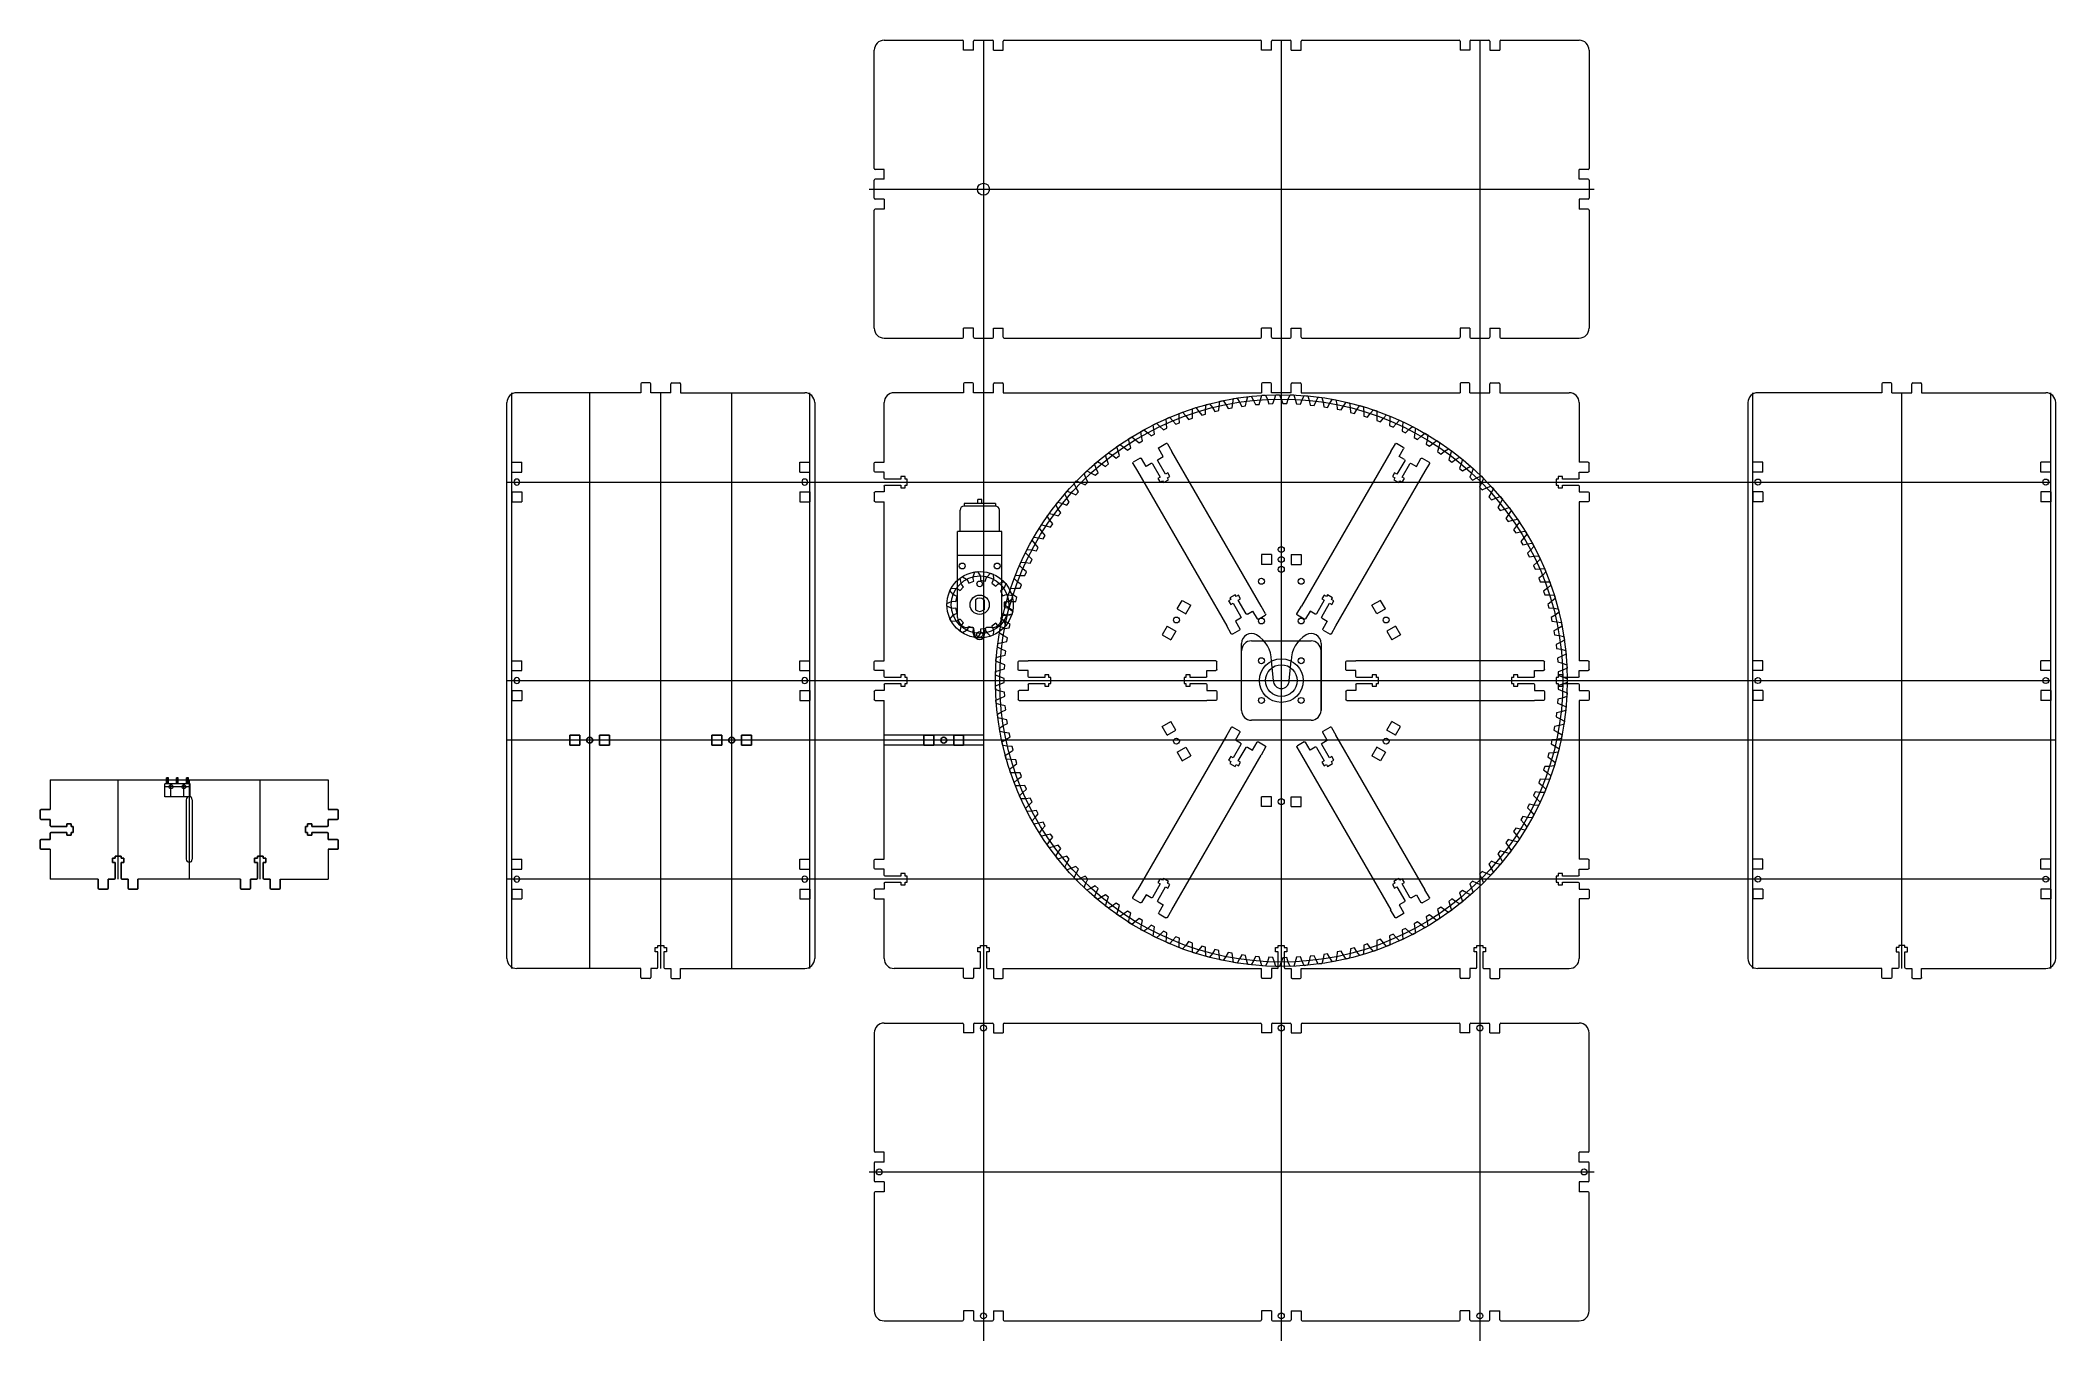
# Model space of a CAD drawing. Header units: millimetres. Extents: x -625 to 390, y -333 to 322.
import ezdxf

# ---------------------------------------------------------------- set-up
doc = ezdxf.new("R2010")
doc.units = ezdxf.units.MM
doc.layers.get('0').update_dxf_attribs({"linetype": 'CONTINUOUS', "lineweight": 25, "true_color": 0x000000})
for name, color, linetype, lineweight, true_color in [('1 Body', 7, 'CONTINUOUS', 0, 0x000000), ('2 Shaft Bracket', 7, 'CONTINUOUS', 0, 0x000000), ('3 Spool Sides', 7, 'CONTINUOUS', 0, 0x000000), ('4. Spool Brackets', 7, 'CONTINUOUS', 0, 0x000000), ('5. Spool Gear', 7, 'CONTINUOUS', 0, 0x000000), ('6. Motor Gear', 7, 'CONTINUOUS', 0, 0x000000), ('Drawing, Motor', 3, 'CONTINUOUS', 0, 0x00ff00), ('Drawing, Switch', 1, 'CONTINUOUS', 0, 0xff0000), ('Drawings', 5, 'CONTINUOUS', 0, 0x0000ff), ('Drawings, Spool', 2, 'CONTINUOUS', 0, 0xffff00)]:
    doc.layers.add(name, color=color, linetype=linetype, lineweight=lineweight, true_color=true_color)

# ---------------------------------------------------------------- blocks, each defined once
blk = doc.blocks.new('tabs-with-bolt-20')
for p, q in [((-2.86, 8.33), (-2.86, 10.5)), ((-2.86, 10.5), (-1.5, 10.5)), ((-1.5, 11.5), (1.5, 11.5)), ((-1.5, 10.5), (-1.5, 11.5)), ((1.5, 11.5), (1.5, 10.5)), ((1.5, 10.5), (2.86, 10.5)), ((2.86, 10.5), (2.86, 8.33)), ((-10, -4.5), (-10, 0)), ((-5, 0), (-5, -4.5)), ((-2, 0), (-5, 0)), ((-1.5, 8.33), (-2.86, 8.33)), ((-1.5, 0.5), (-1.5, 8.33)), ((2.86, 8.33), (1.5, 8.33)), ((1.5, 8.33), (1.5, 0.5)), ((2, 0), (5, 0)), ((-5.5, -5), (-9.5, -5)), ((5, 0), (5, -4.5)), ((5.5, -5), (9.5, -5)), ((10, -4.5), (10, 0))]:
    blk.add_line(p, q)
for centre, start, end in [((-2, 0.5), 270, 0), ((2, 0.5), 180, 270), ((-9.5, -4.5), 180, 270), ((-5.5, -4.5), 270, 0), ((5.5, -4.5), 180, 270), ((9.5, -4.5), 270, 0)]:
    blk.add_arc(centre, 0.5, start, end)
blk = doc.blocks.new('holes-20')
for p, q in [((-5, 2.5), (-10, 2.5)), ((-10, 2.5), (-10, -2.5)), ((-5, 2.5), (-5, -2.5)), ((5, 2.5), (10, 2.5)), ((5, 2.5), (5, -2.5)), ((10, 2.5), (10, -2.5)), ((-5, -2.5), (-10, -2.5)), ((5, -2.5), (10, -2.5))]:
    blk.add_line(p, q)
blk.add_circle((0, 0), 1.5)

msp = doc.modelspace()

# ---------------------------------------------------------------- linework, layer by layer
at = {"layer": '1 Body'}
for p, q in [((-205, 258), (-205, 317.5)), ((-200, 322.5), (-160.5, 322.5)), ((-160, 317.5), (-160, 322)), ((-155, 317.5), (-160, 317.5)), ((-155, 317.5), (-155, 322)), ((-154.5, 322.5), (-145.5, 322.5)), ((-145, 317.5), (-145, 322)), ((-145, 317.5), (-140, 317.5)), ((-140, 317.5), (-140, 322)), ((-139.5, 322.5), (-10.5, 322.5)), ((-10, 317.5), (-10, 322)), ((-5, 317.5), (-10, 317.5)), ((-5, 317.5), (-5, 322)), ((-4.5, 322.5), (4.5, 322.5)), ((5, 317.5), (5, 322)), ((5, 317.5), (10, 317.5)), ((10, 317.5), (10, 322)), ((10.5, 322.5), (89.5, 322.5)), ((90, 322), (90, 317.5)), ((95, 317.5), (90, 317.5)), ((95, 322), (95, 317.5)), ((95.5, 322.5), (104.5, 322.5)), ((105, 322), (105, 317.5)), ((105, 317.5), (110, 317.5)), ((110, 322), (110, 317.5)), ((110.5, 322.5), (150, 322.5)), ((155, 317.5), (155, 258)), ((-200, 257.5), (-204.5, 257.5)), ((-200, 252.5), (-200, 257.5)), ((150, 252.5), (150, 257.5)), ((154.5, 257.5), (150, 257.5)), ((-205, 243), (-205, 252)), ((-200, 252.5), (-204.5, 252.5)), ((154.5, 252.5), (150, 252.5)), ((155, 252), (155, 243)), ((-205, 177.5), (-205, 237)), ((-200, 242.5), (-204.5, 242.5)), ((-200, 237.5), (-204.5, 237.5)), ((-200, 242.5), (-200, 237.5)), ((150, 242.5), (150, 237.5)), ((154.5, 242.5), (150, 242.5)), ((154.5, 237.5), (150, 237.5)), ((155, 237), (155, 177.5)), ((-155, 177.5), (-160, 177.5)), ((-160, 173), (-160, 177.5)), ((-155, 173), (-155, 177.5)), ((-145, 177.5), (-140, 177.5)), ((-145, 173), (-145, 177.5)), ((-140, 173), (-140, 177.5)), ((-5, 177.5), (-10, 177.5)), ((-10, 173), (-10, 177.5)), ((-5, 173), (-5, 177.5)), ((5, 177.5), (10, 177.5)), ((5, 173), (5, 177.5)), ((10, 173), (10, 177.5)), ((95, 177.5), (90, 177.5)), ((90, 177.5), (90, 173)), ((95, 177.5), (95, 173)), ((105, 177.5), (110, 177.5)), ((105, 177.5), (105, 173)), ((110, 177.5), (110, 173)), ((-200, 172.5), (-160.5, 172.5)), ((-154.5, 172.5), (-145.5, 172.5)), ((-139.5, 172.5), (-10.5, 172.5)), ((-4.5, 172.5), (4.5, 172.5)), ((10.5, 172.5), (89.5, 172.5)), ((95.5, 172.5), (104.5, 172.5)), ((110.5, 172.5), (150, 172.5)), ((-322.5, 145), (-385, 145)), ((-322.5, 149.5), (-322.5, 145)), ((-318, 150), (-322, 150)), ((-317.5, 145), (-317.5, 149.5)), ((-307.5, 145), (-317.5, 145)), ((-307.5, 145), (-307.5, 149.5)), ((-307, 150), (-303, 150)), ((-302.5, 149.5), (-302.5, 145)), ((-302.5, 145), (-240, 145)), ((-160, 145), (-195, 145)), ((-160, 149.5), (-160, 145)), ((-155.5, 150), (-159.5, 150)), ((-155, 145), (-155, 149.5)), ((-145, 145), (-155, 145)), ((-145, 145), (-145, 149.5)), ((-144.5, 150), (-140.5, 150)), ((-140, 149.5), (-140, 145)), ((-140, 145), (-10, 145)), ((-10, 149.5), (-10, 145)), ((-5.5, 150), (-9.5, 150)), ((-5, 145), (-5, 149.5)), ((5, 145), (-5, 145)), ((5, 145), (5, 149.5)), ((5.5, 150), (9.5, 150)), ((10, 149.5), (10, 145)), ((10, 145), (90, 145)), ((90, 149.5), (90, 145)), ((94.5, 150), (90.5, 150)), ((95, 145), (95, 149.5)), ((95, 145), (105, 145)), ((105, 145), (105, 149.5)), ((105.5, 150), (109.5, 150)), ((110, 149.5), (110, 145)), ((110, 145), (145, 145)), ((302.5, 145), (240, 145)), ((302.5, 149.5), (302.5, 145)), ((307, 150), (303, 150)), ((307.5, 145), (307.5, 149.5)), ((307.5, 145), (317.5, 145)), ((317.5, 145), (317.5, 149.5)), ((318, 150), (322, 150)), ((322.5, 149.5), (322.5, 145)), ((322.5, 145), (385, 145)), ((-390, -140), (-390, 140)), ((-235, 140), (-235, -140)), ((-200, 110), (-200, 140)), ((150, 140), (150, 110)), ((235, 140), (235, -140)), ((390, -140), (390, 140)), ((-200, 10), (-200, 90)), ((150, 90), (150, 10)), ((-200, -90), (-200, -10)), ((150, -10), (150, -90)), ((-620, -50), (-480, -50)), ((-620, -50), (-620, -65)), ((-480, -50), (-480, -65)), ((-551.5, -60), (-551.5, -90)), ((-548.5, -60), (-548.5, -90)), ((-620, -85), (-620, -100)), ((-480, -85), (-480, -100)), ((-595.8, -100), (-620, -100)), ((-524.2, -100), (-575.8, -100)), ((-504.2, -100), (-480, -100)), ((-200, -140), (-200, -110)), ((150, -110), (150, -140)), ((-322.5, -145), (-385, -145)), ((-302.5, -145), (-240, -145)), ((-160, -145), (-195, -145)), ((-140, -145), (-10, -145)), ((10, -145), (90, -145)), ((110, -145), (145, -145)), ((302.5, -145), (240, -145)), ((322.5, -145), (385, -145)), ((-200, -172.5), (-160.5, -172.5)), ((-154.5, -172.5), (-145.5, -172.5)), ((-139.5, -172.5), (-10.5, -172.5)), ((-4.5, -172.5), (4.5, -172.5)), ((10.5, -172.5), (89.5, -172.5)), ((95.5, -172.5), (104.5, -172.5)), ((110.5, -172.5), (150, -172.5)), ((-205, -177.5), (-205, -237)), ((-160, -173), (-160, -177.5)), ((-155, -177.5), (-160, -177.5)), ((-155, -173), (-155, -177.5)), ((-145, -173), (-145, -177.5)), ((-145, -177.5), (-140, -177.5)), ((-140, -173), (-140, -177.5)), ((-10, -173), (-10, -177.5)), ((-5, -177.5), (-10, -177.5)), ((-5, -173), (-5, -177.5)), ((5, -173), (5, -177.5)), ((5, -177.5), (10, -177.5)), ((10, -173), (10, -177.5)), ((90, -177.5), (90, -173)), ((95, -177.5), (90, -177.5)), ((95, -177.5), (95, -173)), ((105, -177.5), (105, -173)), ((105, -177.5), (110, -177.5)), ((110, -177.5), (110, -173)), ((155, -237), (155, -177.5)), ((-205, -243), (-205, -252)), ((-200, -237.5), (-204.5, -237.5)), ((-200, -242.5), (-204.5, -242.5)), ((-200, -242.5), (-200, -237.5)), ((150, -242.5), (150, -237.5)), ((154.5, -237.5), (150, -237.5)), ((154.5, -242.5), (150, -242.5)), ((155, -252), (155, -243)), ((-200, -252.5), (-204.5, -252.5)), ((-200, -252.5), (-200, -257.5)), ((150, -252.5), (150, -257.5)), ((154.5, -252.5), (150, -252.5)), ((-205, -258), (-205, -317.5)), ((-200, -257.5), (-204.5, -257.5)), ((154.5, -257.5), (150, -257.5)), ((155, -317.5), (155, -258)), ((-200, -322.5), (-160.5, -322.5)), ((-155, -317.5), (-160, -317.5)), ((-160, -317.5), (-160, -322)), ((-155, -317.5), (-155, -322)), ((-154.5, -322.5), (-145.5, -322.5)), ((-145, -317.5), (-140, -317.5)), ((-145, -317.5), (-145, -322)), ((-140, -317.5), (-140, -322)), ((-139.5, -322.5), (-10.5, -322.5)), ((-5, -317.5), (-10, -317.5)), ((-10, -317.5), (-10, -322)), ((-5, -317.5), (-5, -322)), ((-4.5, -322.5), (4.5, -322.5)), ((5, -317.5), (10, -317.5)), ((5, -317.5), (5, -322)), ((10, -317.5), (10, -322)), ((10.5, -322.5), (89.5, -322.5)), ((95, -317.5), (90, -317.5)), ((90, -322), (90, -317.5)), ((95, -322), (95, -317.5)), ((95.5, -322.5), (104.5, -322.5)), ((105, -317.5), (110, -317.5)), ((105, -322), (105, -317.5)), ((110, -322), (110, -317.5)), ((110.5, -322.5), (150, -322.5))]:
    msp.add_line(p, q, dxfattribs=at)
for centre, radius in [((-150, 247.5), 3), ((-160.7, 57.7), 1.5), ((-143.1, 57.7), 1.5), ((-10, 50), 1.5), ((10, 50), 1.5), ((-151.9, 38.2), 4.85), ((-10, 30), 1.5), ((10, 30), 1.5), ((-10, 10), 1.5), ((10, 10), 1.5), ((-10, -10), 1.5), ((10, -10), 1.5), ((-559.2, -53.5), 1), ((-552.7, -53.5), 1), ((-150, -175), 1.5), ((0, -175), 1.5), ((100, -175), 1.5), ((-202.5, -247.5), 1.5), ((152.5, -247.5), 1.5), ((-150, -320), 1.5), ((0, -320), 1.5), ((100, -320), 1.5)]:
    msp.add_circle(centre, radius, dxfattribs=at)
for centre, radius, start, end in [((-200, 317.5), 5, 90, 180), ((-160.5, 322), 0.5, 0, 90), ((-154.5, 322), 0.5, 90, 180), ((-145.5, 322), 0.5, 0, 90), ((-139.5, 322), 0.5, 90, 180), ((-10.5, 322), 0.5, 0, 90), ((-4.5, 322), 0.5, 90, 180), ((4.5, 322), 0.5, 0, 90), ((10.5, 322), 0.5, 90, 180), ((89.5, 322), 0.5, 0, 90), ((95.5, 322), 0.5, 90, 180), ((104.5, 322), 0.5, 0, 90), ((110.5, 322), 0.5, 90, 180), ((150, 317.5), 5, 0, 90), ((-204.5, 258), 0.5, 180, 270), ((154.5, 258), 0.5, 270, 0), ((-204.5, 252), 0.5, 90, 180), ((154.5, 252), 0.5, 0, 90), ((-204.5, 243), 0.5, 180, 270), ((-204.5, 237), 0.5, 90, 180), ((154.5, 243), 0.5, 270, 0), ((154.5, 237), 0.5, 0, 90), ((-200, 177.5), 5, 180, 270), ((-160.5, 173), 0.5, 270, 0), ((-154.5, 173), 0.5, 180, 270), ((-145.5, 173), 0.5, 270, 0), ((-139.5, 173), 0.5, 180, 270), ((-10.5, 173), 0.5, 270, 0), ((-4.5, 173), 0.5, 180, 270), ((4.5, 173), 0.5, 270, 0), ((10.5, 173), 0.5, 180, 270), ((89.5, 173), 0.5, 270, 0), ((95.5, 173), 0.5, 180, 270), ((104.5, 173), 0.5, 270, 0), ((110.5, 173), 0.5, 180, 270), ((150, 177.5), 5, 270, 0), ((-385, 140), 5, 90, 180), ((-322, 149.5), 0.5, 90, 180), ((-318, 149.5), 0.5, 0, 90), ((-307, 149.5), 0.5, 90, 180), ((-303, 149.5), 0.5, 0, 90), ((-240, 140), 5, 0, 90), ((-195, 140), 5, 90, 180), ((-159.5, 149.5), 0.5, 90, 180), ((-155.5, 149.5), 0.5, 0, 90), ((-144.5, 149.5), 0.5, 90, 180), ((-140.5, 149.5), 0.5, 0, 90), ((-9.5, 149.5), 0.5, 90, 180), ((-5.5, 149.5), 0.5, 0, 90), ((5.5, 149.5), 0.5, 90, 180), ((9.5, 149.5), 0.5, 0, 90), ((90.5, 149.5), 0.5, 90, 180), ((94.5, 149.5), 0.5, 0, 90), ((105.5, 149.5), 0.5, 90, 180), ((109.5, 149.5), 0.5, 0, 90), ((145, 140), 5, 0, 90), ((240, 140), 5, 90, 180), ((303, 149.5), 0.5, 90, 180), ((307, 149.5), 0.5, 360, 90), ((318, 149.5), 0.5, 90, 180), ((322, 149.5), 0.5, 360, 90), ((385, 140), 5, 360, 90), ((-550, -60), 1.5, 0, 180), ((-550, -90), 1.5, 180, 0), ((-385, -140), 5, 180, 270), ((-240, -140), 5, 270, 0), ((-195, -140), 5, 180, 270), ((145, -140), 5, 270, 0), ((240, -140), 5, 180, 270), ((385, -140), 5, 270, 360), ((-200, -177.5), 5, 90, 180), ((-160.5, -173), 0.5, 0, 90), ((-154.5, -173), 0.5, 90, 180), ((-145.5, -173), 0.5, 0, 90), ((-139.5, -173), 0.5, 90, 180), ((-10.5, -173), 0.5, 0, 90), ((-4.5, -173), 0.5, 90, 180), ((4.5, -173), 0.5, 0, 90), ((10.5, -173), 0.5, 90, 180), ((89.5, -173), 0.5, 0, 90), ((95.5, -173), 0.5, 90, 180), ((104.5, -173), 0.5, 0, 90), ((110.5, -173), 0.5, 90, 180), ((150, -177.5), 5, 0, 90), ((-204.5, -237), 0.5, 180, 270), ((-204.5, -243), 0.5, 90, 180), ((154.5, -237), 0.5, 270, 0), ((154.5, -243), 0.5, 0, 90), ((-204.5, -252), 0.5, 180, 270), ((154.5, -252), 0.5, 270, 0), ((-204.5, -258), 0.5, 90, 180), ((154.5, -258), 0.5, 0, 90), ((-200, -317.5), 5, 180, 270), ((-160.5, -322), 0.5, 270, 0), ((-154.5, -322), 0.5, 180, 270), ((-145.5, -322), 0.5, 270, 0), ((-139.5, -322), 0.5, 180, 270), ((-10.5, -322), 0.5, 270, 0), ((-4.5, -322), 0.5, 180, 270), ((4.5, -322), 0.5, 270, 0), ((10.5, -322), 0.5, 180, 270), ((89.5, -322), 0.5, 270, 0), ((95.5, -322), 0.5, 180, 270), ((104.5, -322), 0.5, 270, 0), ((110.5, -322), 0.5, 180, 270), ((150, -317.5), 5, 270, 0)]:
    msp.add_arc(centre, radius, start, end, dxfattribs=at)
at = {"layer": '2 Shaft Bracket'}
for p, q in [((-20, -15), (-20, 18.7)), ((20, 18.7), (20, -15)), ((-4, 0), (-5, 10)), ((4, 0), (5, 10)), ((15, -20), (-15, -20))]:
    msp.add_line(p, q, dxfattribs=at)
for centre in [(-10, 10), (10, 10), (-10, -10), (10, -10)]:
    msp.add_circle(centre, 1.5, dxfattribs=at)
for centre, radius, start, end in [((-15, 18.7), 5, 60, 180), ((-20, 10), 15, 0, 60), ((20, 10), 15, 120, 180), ((15, 18.7), 5, 0, 120), ((0, 0), 4, 180, 0), ((-15, -15), 5, 180, 270), ((15, -15), 5, 270, 0)]:
    msp.add_arc(centre, radius, start, end, dxfattribs=at)
at = {"layer": '3 Spool Sides'}
for p, q in [((-10.1, 37.5), (-55.1, 115.4)), ((55.1, 115.4), (10.1, 37.5)), ((-72.4, 105.4), (-27.4, 27.5)), ((27.4, 27.5), (72.4, 105.4)), ((-37.5, 10), (-127.5, 10)), ((127.5, 10), (37.5, 10)), ((-127.5, -10), (-37.5, -10)), ((37.5, -10), (127.5, -10)), ((-27.4, -27.5), (-72.4, -105.4)), ((72.4, -105.4), (27.4, -27.5)), ((-55.1, -115.4), (-10.1, -37.5)), ((10.1, -37.5), (55.1, -115.4))]:
    msp.add_line(p, q, dxfattribs=at)
for centre, radius in [((0, 0), 144), ((0, 66), 1.5), ((0, 56), 1.5), ((-10, 10), 1.5), ((0, 0), 11), ((10, 10), 1.5), ((-10, -10), 1.5), ((10, -10), 1.5)]:
    msp.add_circle(centre, radius, dxfattribs=at)
at = {"layer": '4. Spool Brackets'}
for p, q in [((-20, -15), (-20, 15)), ((-15, 20), (15, 20)), ((20, -15), (20, 15)), ((15, -20), (-15, -20))]:
    msp.add_line(p, q, dxfattribs=at)
for centre, radius in [((-10, 10), 1.5), ((10, 10), 1.5), ((0, 0), 8), ((-10, -10), 1.5), ((10, -10), 1.5)]:
    msp.add_circle(centre, radius, dxfattribs=at)
for centre, start, end in [((-15, 15), 90, 180), ((15, 15), 360, 90), ((-15, -15), 180, 270), ((15, -15), 270, 0)]:
    msp.add_arc(centre, 5, start, end, dxfattribs=at)
at = {"layer": '5. Spool Gear'}
for p, q in [((-24, 142), (-22.2, 142.3)), ((-22.2, 142.3), (-21, 140.2)), ((-17.5, 140.7), (-16.9, 143)), ((-16.9, 143), (-15.1, 143.2)), ((-15.1, 143.2), (-14, 141.1)), ((-10.5, 141.4), (-9.8, 143.7)), ((-9.8, 143.7), (-8, 143.8)), ((-8, 143.8), (-7, 141.6)), ((-3.5, 141.8), (-2.7, 144)), ((-2.7, 144), (-0.9, 144)), ((-0.9, 144), (0, 141.8)), ((3.5, 141.8), (4.4, 144)), ((4.4, 144), (6.3, 143.9)), ((6.3, 143.9), (7, 141.6)), ((10.5, 141.4), (11.5, 143.6)), ((11.5, 143.6), (13.4, 143.4)), ((13.4, 143.4), (14, 141.1)), ((17.5, 140.7), (18.6, 142.8)), ((18.6, 142.8), (20.4, 142.6)), ((20.4, 142.6), (21, 140.2)), ((-58, 131.8), (-56.3, 132.6)), ((-56.3, 132.6), (-54.7, 130.8)), ((-51.4, 134.5), (-49.7, 135.2)), ((-51.4, 132.1), (-51.4, 134.5)), ((-51.3, 129.8), (-51.4, 132.1)), ((-49.7, 135.2), (-48.1, 133.4)), ((-48.1, 133.4), (-46.7, 131.5)), ((-46.7, 131.5), (-44.8, 132.2)), ((-44.8, 134.5), (-44.7, 136.9)), ((-44.8, 132.2), (-44.8, 134.5)), ((-44.7, 136.9), (-43, 137.5)), ((-43, 137.5), (-41.5, 135.6)), ((-41.5, 135.6), (-40.1, 133.7)), ((-40.1, 133.7), (-38.2, 134.2)), ((-38.2, 134.2), (-38.1, 136.6)), ((-38.1, 136.6), (-37.9, 139)), ((-37.9, 139), (-36.1, 139.4)), ((-36.1, 139.4), (-34.7, 137.5)), ((-34.7, 137.5), (-33.4, 135.5)), ((-33.4, 135.5), (-31.5, 136)), ((-31.5, 136), (-31.3, 138.3)), ((-31.3, 138.3), (-31, 140.7)), ((-31, 140.7), (-29.2, 141)), ((-29.2, 141), (-27.9, 139)), ((-27.9, 139), (-26.7, 137)), ((-26.7, 137), (-24.8, 137.3)), ((-24.8, 137.3), (-24.4, 139.7)), ((-24.4, 139.7), (-24, 142)), ((-21, 140.2), (-19.9, 138.1)), ((-19.9, 138.1), (-18, 138.4)), ((-18, 138.4), (-17.5, 140.7)), ((-14, 141.1), (-13, 139)), ((-13, 139), (-11.1, 139.1)), ((-11.1, 139.1), (-10.5, 141.4)), ((-7, 141.6), (-6.2, 139.4)), ((-6.2, 139.4), (-4.2, 139.5)), ((-4.2, 139.5), (-3.5, 141.8)), ((0, 141.8), (0.7, 139.6)), ((0.7, 139.6), (2.7, 139.5)), ((2.7, 139.5), (3.5, 141.8)), ((7, 141.6), (7.7, 139.4)), ((7.7, 139.4), (9.6, 139.2)), ((9.6, 139.2), (10.5, 141.4)), ((14, 141.1), (14.5, 138.8)), ((14.5, 138.8), (16.5, 138.6)), ((16.5, 138.6), (17.5, 140.7)), ((21, 140.2), (21.4, 137.9)), ((21.4, 137.9), (23.3, 137.6)), ((23.3, 137.6), (24.4, 139.7)), ((24.4, 139.7), (25.7, 141.7)), ((25.7, 141.7), (27.5, 141.4)), ((27.5, 141.4), (27.9, 139)), ((27.9, 139), (28.2, 136.7)), ((28.2, 136.7), (30.1, 136.3)), ((30.1, 136.3), (31.3, 138.3)), ((31.3, 138.3), (32.7, 140.3)), ((32.7, 140.3), (34.4, 139.9)), ((34.4, 139.9), (34.7, 137.5)), ((34.7, 137.5), (34.9, 135.1)), ((34.9, 135.1), (36.8, 134.6)), ((36.8, 134.6), (38.1, 136.6)), ((38.1, 136.6), (39.5, 138.5)), ((39.5, 138.5), (41.3, 138)), ((41.3, 138), (41.5, 135.6)), ((41.5, 135.6), (41.5, 133.2)), ((41.5, 133.2), (43.4, 132.6)), ((43.4, 132.6), (44.8, 134.5)), ((44.8, 134.5), (46.4, 136.4)), ((46.4, 136.4), (48.1, 135.8)), ((48.1, 135.8), (48.1, 133.4)), ((48.1, 133.4), (48.1, 131)), ((49.9, 130.3), (51.4, 132.1)), ((51.4, 132.1), (53, 133.9)), ((53, 133.9), (54.7, 133.2)), ((54.7, 133.2), (54.7, 130.8)), ((-76.9, 121.8), (-75.3, 122.8)), ((-76.4, 119.5), (-76.9, 121.8)), ((-75.3, 122.8), (-73.4, 121.3)), ((-70.7, 125.5), (-69.2, 126.3)), ((-70.4, 123.1), (-70.7, 125.5)), ((-69.9, 120.8), (-70.4, 123.1)), ((-69.2, 126.3), (-67.3, 124.8)), ((-67.3, 124.8), (-65.6, 123.2)), ((-65.6, 123.2), (-63.9, 124.1)), ((-64.5, 128.8), (-62.8, 129.6)), ((-64.2, 126.4), (-64.5, 128.8)), ((-63.9, 124.1), (-64.2, 126.4)), ((-62.8, 129.6), (-61.1, 128)), ((-61.1, 128), (-59.4, 126.3)), ((-59.4, 126.3), (-57.7, 127.1)), ((-57.9, 129.4), (-58, 131.8)), ((-57.7, 127.1), (-57.9, 129.4)), ((-54.7, 130.8), (-53.1, 129.1)), ((-53.1, 129.1), (-51.3, 129.8)), ((48.1, 131), (49.9, 130.3)), ((54.7, 130.8), (54.5, 128.5)), ((54.5, 128.5), (56.3, 127.7)), ((56.3, 127.7), (57.9, 129.4)), ((57.9, 129.4), (59.6, 131.1)), ((59.6, 131.1), (61.2, 130.4)), ((61.1, 128), (60.8, 125.6)), ((60.8, 125.6), (62.5, 124.8)), ((61.2, 130.4), (61.1, 128)), ((62.5, 124.8), (64.2, 126.4)), ((64.2, 126.4), (66, 128)), ((66, 128), (67.6, 127.2)), ((67.3, 124.8), (66.9, 122.5)), ((66.9, 122.5), (68.6, 121.5)), ((67.6, 127.2), (67.3, 124.8)), ((68.6, 121.5), (70.4, 123.1)), ((70.4, 123.1), (72.3, 124.6)), ((72.3, 124.6), (73.8, 123.7)), ((73.8, 123.7), (73.4, 121.3)), ((-88.5, 113.6), (-87.1, 114.7)), ((-87.8, 111.3), (-88.5, 113.6)), ((-87.1, 114.7), (-85, 113.5)), ((-85, 113.5), (-83.1, 112.1)), ((-83.1, 112.1), (-81.5, 113.3)), ((-82.8, 117.9), (-81.3, 118.9)), ((-82.2, 115.5), (-82.8, 117.9)), ((-81.5, 113.3), (-82.2, 115.5)), ((-81.3, 118.9), (-79.3, 117.5)), ((-79.3, 117.5), (-77.5, 116.1)), ((-77.5, 116.1), (-75.8, 117.2)), ((-75.8, 117.2), (-76.4, 119.5)), ((-73.4, 121.3), (-71.6, 119.8)), ((-71.6, 119.8), (-69.9, 120.8)), ((73.4, 121.3), (72.9, 119)), ((72.9, 119), (74.6, 118)), ((74.6, 118), (76.4, 119.5)), ((76.4, 119.5), (78.3, 120.9)), ((78.3, 120.9), (79.8, 119.9)), ((79.3, 117.5), (78.7, 115.3)), ((78.7, 115.3), (80.3, 114.1)), ((79.8, 119.9), (79.3, 117.5)), ((80.3, 114.1), (82.2, 115.5)), ((82.2, 115.5), (84.2, 116.8)), ((84.2, 116.8), (85.7, 115.8)), ((85, 113.5), (84.3, 111.2)), ((85.7, 115.8), (85, 113.5)), ((87.8, 111.3), (89.9, 112.5)), ((89.9, 112.5), (91.3, 111.4)), ((-99.3, 104.3), (-98, 105.6)), ((-98.4, 102.1), (-99.3, 104.3)), ((-97.4, 100), (-98.4, 102.1)), ((-98, 105.6), (-95.8, 104.5)), ((-95.8, 104.5), (-93.8, 103.4)), ((-94, 109.1), (-92.6, 110.3)), ((-93.2, 106.8), (-94, 109.1)), ((-93.8, 103.4), (-92.3, 104.7)), ((-92.3, 104.7), (-93.2, 106.8)), ((-92.6, 110.3), (-90.5, 109.1)), ((-90.5, 109.1), (-88.5, 107.9)), ((-88.5, 107.9), (-87, 109.1)), ((-87, 109.1), (-87.8, 111.3)), ((84.3, 111.2), (85.8, 110)), ((85.8, 110), (87.8, 111.3)), ((90.5, 109.1), (89.7, 106.9)), ((89.7, 106.9), (91.2, 105.7)), ((91.3, 111.4), (90.5, 109.1)), ((91.2, 105.7), (93.2, 106.8)), ((93.2, 106.8), (95.3, 108)), ((95.8, 104.5), (94.9, 102.4)), ((94.9, 102.4), (96.3, 101)), ((95.3, 108), (96.7, 106.7)), ((96.7, 106.7), (95.8, 104.5)), ((96.3, 101), (98.4, 102.1)), ((98.4, 102.1), (100.6, 103.1)), ((100.6, 103.1), (101.9, 101.8)), ((101.9, 101.8), (100.9, 99.6)), ((-109.1, 94), (-107.9, 95.4)), ((-108, 91.9), (-109.1, 94)), ((-106.8, 89.9), (-108, 91.9)), ((-107.9, 95.4), (-105.7, 94.5)), ((-105.7, 94.5), (-103.5, 93.6)), ((-104.3, 99.3), (-103.1, 100.6)), ((-103.3, 97.1), (-104.3, 99.3)), ((-103.5, 93.6), (-102.2, 95)), ((-102.2, 95), (-103.3, 97.1)), ((-103.1, 100.6), (-100.9, 99.6)), ((-100.9, 99.6), (-98.8, 98.6)), ((-98.8, 98.6), (-97.4, 100)), ((100.9, 99.6), (99.8, 97.5)), ((99.8, 97.5), (101.2, 96.1)), ((101.2, 96.1), (103.3, 97.1)), ((103.3, 97.1), (105.5, 98)), ((105.7, 94.5), (104.5, 92.5)), ((104.5, 92.5), (105.8, 91)), ((105.5, 98), (106.8, 96.7)), ((106.8, 96.7), (105.7, 94.5)), ((105.8, 91), (108, 91.9)), ((108, 91.9), (110.3, 92.7)), ((110.3, 92.7), (111.4, 91.3)), ((-117.9, 82.8), (-116.8, 84.2)), ((-116.5, 80.8), (-117.9, 82.8)), ((-116.8, 84.2), (-114.5, 83.6)), ((-114.5, 83.6), (-112.3, 82.9)), ((-113.6, 88.5), (-112.5, 89.9)), ((-112.4, 86.4), (-113.6, 88.5)), ((-112.5, 89.9), (-110.2, 89.2)), ((-111.1, 84.5), (-112.4, 86.4)), ((-112.3, 82.9), (-111.1, 84.5)), ((-110.2, 89.2), (-108, 88.4)), ((-108, 88.4), (-106.8, 89.9)), ((110.2, 89.2), (109, 87.2)), ((109, 87.2), (110.2, 85.7)), ((111.4, 91.3), (110.2, 89.2)), ((110.2, 85.7), (112.4, 86.4)), ((112.4, 86.4), (114.7, 87.1)), ((114.5, 83.6), (113.1, 81.7)), ((113.1, 81.7), (114.3, 80.1)), ((115.8, 85.6), (114.5, 83.6)), ((114.7, 87.1), (115.8, 85.6)), ((116.5, 80.8), (118.9, 81.3)), ((118.9, 81.3), (119.9, 79.8)), ((-125.5, 70.7), (-124.6, 72.3)), ((-124.6, 72.3), (-122.2, 71.9)), ((-122.2, 71.9), (-119.9, 71.4)), ((-121.8, 76.8), (-120.8, 78.4)), ((-120.4, 74.9), (-121.8, 76.8)), ((-120.8, 78.4), (-118.5, 77.9)), ((-118.9, 73.1), (-120.4, 74.9)), ((-119.9, 71.4), (-118.9, 73.1)), ((-118.5, 77.9), (-116.2, 77.3)), ((-115.1, 78.9), (-116.5, 80.8)), ((-116.2, 77.3), (-115.1, 78.9)), ((114.3, 80.1), (116.5, 80.8)), ((118.5, 77.9), (117, 76)), ((117, 76), (118.1, 74.4)), ((118.1, 74.4), (120.4, 74.9)), ((119.9, 79.8), (118.5, 77.9)), ((120.4, 74.9), (122.8, 75.3)), ((122.2, 71.9), (120.7, 70.1)), ((123.7, 73.8), (122.2, 71.9)), ((122.8, 75.3), (123.7, 73.8)), ((-128.8, 64.4), (-128, 66)), ((-127.2, 62.6), (-128.8, 64.4)), ((-128, 66), (-125.6, 65.8)), ((-125.5, 61), (-127.2, 62.6)), ((-126.4, 59.2), (-125.5, 61)), ((-125.6, 65.8), (-123.3, 65.4)), ((-124, 68.9), (-125.5, 70.7)), ((-122.4, 67.1), (-124, 68.9)), ((-123.3, 65.4), (-122.4, 67.1)), ((120.7, 70.1), (121.6, 68.4)), ((121.6, 68.4), (124, 68.9)), ((124, 68.9), (126.3, 69.2)), ((125.6, 65.8), (124, 64.1)), ((124, 64.1), (124.9, 62.3)), ((124.9, 62.3), (127.2, 62.6)), ((127.2, 67.6), (125.6, 65.8)), ((126.3, 69.2), (127.2, 67.6)), ((127.2, 62.6), (129.6, 62.9)), ((130.4, 61.2), (128.7, 59.5)), ((129.6, 62.9), (130.4, 61.2)), ((-134.6, 51.4), (-133.9, 53.1)), ((-132.8, 49.8), (-134.6, 51.4)), ((-133.9, 53.1), (-131.5, 53)), ((-131.9, 58), (-131.1, 59.6)), ((-130.1, 56.3), (-131.9, 58)), ((-131.5, 53), (-129.1, 52.9)), ((-131.1, 59.6), (-128.7, 59.5)), ((-128.4, 54.7), (-130.1, 56.3)), ((-129.1, 52.9), (-128.4, 54.7)), ((-128.7, 59.5), (-126.4, 59.2)), ((128.7, 59.5), (127, 57.9)), ((127, 57.9), (127.8, 56.1)), ((127.8, 56.1), (130.1, 56.3)), ((131.5, 53), (129.7, 51.5)), ((129.7, 51.5), (130.4, 49.7)), ((130.1, 56.3), (132.5, 56.4)), ((133.2, 54.7), (131.5, 53)), ((132.5, 56.4), (133.2, 54.7)), ((-136.9, 44.7), (-136.4, 46.4)), ((-135.1, 43.2), (-136.9, 44.7)), ((-136.4, 46.4), (-134, 46.5)), ((-133.2, 41.8), (-135.1, 43.2)), ((-134, 46.5), (-131.6, 46.5)), ((-133.7, 39.9), (-133.2, 41.8)), ((-130.9, 48.3), (-132.8, 49.8)), ((-131.6, 46.5), (-130.9, 48.3)), ((130.4, 49.7), (132.8, 49.8)), ((134, 46.5), (132.1, 45)), ((132.1, 45), (132.7, 43.2)), ((132.7, 43.2), (135.1, 43.2)), ((132.8, 49.8), (135.2, 49.7)), ((135.8, 48), (134, 46.5)), ((135.1, 43.2), (137.5, 43)), ((135.2, 49.7), (135.8, 48)), ((138, 41.3), (136.1, 39.8)), ((137.5, 43), (138, 41.3)), ((-140.7, 30.9), (-140.3, 32.7)), ((-138.7, 29.6), (-140.7, 30.9)), ((-140.3, 32.7), (-137.9, 33)), ((-139, 37.8), (-138.5, 39.6)), ((-137, 36.4), (-139, 37.8)), ((-138.5, 39.6), (-136.1, 39.8)), ((-137.9, 33), (-135.6, 33.2)), ((-135.1, 35.1), (-137, 36.4)), ((-136.1, 39.8), (-133.7, 39.9)), ((-135.6, 33.2), (-135.1, 35.1)), ((136.1, 39.8), (134.2, 38.4)), ((134.2, 38.4), (134.7, 36.6)), ((134.7, 36.6), (137, 36.4)), ((137.9, 33), (135.9, 31.8)), ((135.9, 31.8), (136.3, 29.9)), ((137, 36.4), (139.4, 36.1)), ((139.9, 34.4), (137.9, 33)), ((139.4, 36.1), (139.9, 34.4)), ((-142, 23.9), (-141.7, 25.7)), ((-140, 22.7), (-142, 23.9)), ((-141.7, 25.7), (-139.4, 26.2)), ((-137.9, 21.6), (-140, 22.7)), ((-139.4, 26.2), (-137, 26.5)), ((-136.6, 28.4), (-138.7, 29.6)), ((-138.2, 19.7), (-137.9, 21.6)), ((-137, 26.5), (-136.6, 28.4)), ((136.3, 29.9), (138.7, 29.6)), ((139.4, 26.2), (137.3, 25)), ((137.3, 25), (137.6, 23.1)), ((137.6, 23.1), (140, 22.7)), ((138.7, 29.6), (141, 29.2)), ((141.4, 27.4), (139.4, 26.2)), ((140, 22.7), (142.3, 22.2)), ((142.6, 20.4), (140.5, 19.2)), ((141, 29.2), (141.4, 27.4)), ((142.3, 22.2), (142.6, 20.4)), ((-143.7, 9.8), (-143.6, 11.6)), ((-143.6, 11.6), (-141.3, 12.3)), ((-143, 16.9), (-142.8, 18.7)), ((-140.9, 15.8), (-143, 16.9)), ((-142.8, 18.7), (-140.5, 19.2)), ((-141.3, 12.3), (-139, 12.8)), ((-138.8, 14.8), (-140.9, 15.8)), ((-140.5, 19.2), (-138.2, 19.7)), ((-139, 12.8), (-138.8, 14.8)), ((140.5, 19.2), (138.4, 18.2)), ((138.4, 18.2), (138.6, 16.2)), ((138.6, 16.2), (140.9, 15.8)), ((141.3, 12.3), (139.1, 11.3)), ((139.1, 11.3), (139.2, 9.4)), ((140.9, 15.8), (143.2, 15.1)), ((143.4, 13.3), (141.3, 12.3)), ((143.2, 15.1), (143.4, 13.3)), ((-144, 4.5), (-141.7, 5.3)), ((-144, 2.7), (-144, 4.5)), ((-141.8, 1.8), (-144, 2.7)), ((-141.5, 8.8), (-143.7, 9.8)), ((-139.6, 1), (-141.8, 1.8)), ((-141.7, 5.3), (-139.4, 5.9)), ((-139.3, 7.9), (-141.5, 8.8)), ((-139.6, -1), (-139.6, 1)), ((-139.4, 5.9), (-139.3, 7.9)), ((139.2, 9.4), (141.5, 8.8)), ((141.7, 5.3), (139.5, 4.4)), ((139.5, 4.4), (139.5, 2.5)), ((139.5, 2.5), (141.8, 1.8)), ((141.5, 8.8), (143.8, 8)), ((143.9, 6.2), (141.7, 5.3)), ((141.8, 1.8), (144, 0.9)), ((143.8, 8), (143.9, 6.2)), ((144, 0.9), (144, -0.9)), ((-144, -2.7), (-141.8, -1.8)), ((-144, -4.5), (-144, -2.7)), ((-141.7, -5.3), (-144, -4.5)), ((-143.7, -9.8), (-141.5, -8.8)), ((-143.6, -11.6), (-143.7, -9.8)), ((-141.8, -1.8), (-139.6, -1)), ((-139.4, -5.9), (-141.7, -5.3)), ((-141.5, -8.8), (-139.3, -7.9)), ((-139.3, -7.9), (-139.4, -5.9)), ((139.2, -9.4), (139.1, -11.3)), ((141.5, -8.8), (139.2, -9.4)), ((141.8, -1.8), (139.5, -2.5)), ((139.5, -2.5), (139.5, -4.4)), ((139.5, -4.4), (141.7, -5.3)), ((143.8, -8), (141.5, -8.8)), ((141.7, -5.3), (143.9, -6.2)), ((144, -0.9), (141.8, -1.8)), ((143.9, -6.2), (143.8, -8)), ((-141.3, -12.3), (-143.6, -11.6)), ((-143, -16.9), (-140.9, -15.8)), ((-142.8, -18.7), (-143, -16.9)), ((-140.5, -19.2), (-142.8, -18.7)), ((-139, -12.8), (-141.3, -12.3)), ((-140.9, -15.8), (-138.8, -14.8)), ((-138.2, -19.7), (-140.5, -19.2)), ((-138.8, -14.8), (-139, -12.8)), ((-137.9, -21.6), (-138.2, -19.7)), ((138.6, -16.2), (138.4, -18.2)), ((138.4, -18.2), (140.5, -19.2)), ((140.9, -15.8), (138.6, -16.2)), ((139.1, -11.3), (141.3, -12.3)), ((140.5, -19.2), (142.6, -20.4)), ((143.2, -15.1), (140.9, -15.8)), ((141.3, -12.3), (143.4, -13.3)), ((143.4, -13.3), (143.2, -15.1)), ((-142, -23.9), (-140, -22.7)), ((-141.7, -25.7), (-142, -23.9)), ((-139.4, -26.2), (-141.7, -25.7)), ((-140.7, -30.9), (-138.7, -29.6)), ((-140, -22.7), (-137.9, -21.6)), ((-137, -26.5), (-139.4, -26.2)), ((-138.7, -29.6), (-136.6, -28.4)), ((-136.6, -28.4), (-137, -26.5)), ((136.3, -29.9), (135.9, -31.8)), ((138.7, -29.6), (136.3, -29.9)), ((137.6, -23.1), (137.3, -25)), ((137.3, -25), (139.4, -26.2)), ((140, -22.7), (137.6, -23.1)), ((141, -29.2), (138.7, -29.6)), ((139.4, -26.2), (141.4, -27.4)), ((142.3, -22.2), (140, -22.7)), ((141.4, -27.4), (141, -29.2)), ((142.6, -20.4), (142.3, -22.2)), ((-140.3, -32.7), (-140.7, -30.9)), ((-137.9, -33), (-140.3, -32.7)), ((-139, -37.8), (-137, -36.4)), ((-138.5, -39.6), (-139, -37.8)), ((-136.1, -39.8), (-138.5, -39.6)), ((-135.6, -33.2), (-137.9, -33)), ((-137, -36.4), (-135.1, -35.1)), ((-133.7, -39.9), (-136.1, -39.8)), ((-135.1, -35.1), (-135.6, -33.2)), ((-133.2, -41.8), (-133.7, -39.9)), ((134.7, -36.6), (134.2, -38.4)), ((134.2, -38.4), (136.1, -39.8)), ((137, -36.4), (134.7, -36.6)), ((135.9, -31.8), (137.9, -33)), ((136.1, -39.8), (138, -41.3)), ((139.4, -36.1), (137, -36.4)), ((137.9, -33), (139.9, -34.4)), ((139.9, -34.4), (139.4, -36.1)), ((-136.9, -44.7), (-135.1, -43.2)), ((-136.4, -46.4), (-136.9, -44.7)), ((-134, -46.5), (-136.4, -46.4)), ((-135.1, -43.2), (-133.2, -41.8)), ((-134.6, -51.4), (-132.8, -49.8)), ((-131.6, -46.5), (-134, -46.5)), ((-132.8, -49.8), (-130.9, -48.3)), ((-130.9, -48.3), (-131.6, -46.5)), ((130.4, -49.7), (129.7, -51.5)), ((132.8, -49.8), (130.4, -49.7)), ((132.7, -43.2), (132.1, -45)), ((132.1, -45), (134, -46.5)), ((135.1, -43.2), (132.7, -43.2)), ((135.2, -49.7), (132.8, -49.8)), ((134, -46.5), (135.8, -48)), ((137.5, -43), (135.1, -43.2)), ((135.8, -48), (135.2, -49.7)), ((138, -41.3), (137.5, -43)), ((-133.9, -53.1), (-134.6, -51.4)), ((-131.5, -53), (-133.9, -53.1)), ((-131.9, -58), (-130.1, -56.3)), ((-131.1, -59.6), (-131.9, -58)), ((-129.1, -52.9), (-131.5, -53)), ((-128.7, -59.5), (-131.1, -59.6)), ((-130.1, -56.3), (-128.4, -54.7)), ((-128.4, -54.7), (-129.1, -52.9)), ((-126.4, -59.2), (-128.7, -59.5)), ((-125.5, -61), (-126.4, -59.2)), ((127.8, -56.1), (127, -57.9)), ((127, -57.9), (128.7, -59.5)), ((130.1, -56.3), (127.8, -56.1)), ((128.7, -59.5), (130.4, -61.2)), ((129.7, -51.5), (131.5, -53)), ((132.5, -56.4), (130.1, -56.3)), ((131.5, -53), (133.2, -54.7)), ((133.2, -54.7), (132.5, -56.4)), ((-128.8, -64.4), (-127.2, -62.7)), ((-128, -66), (-128.8, -64.4)), ((-125.6, -65.8), (-128, -66)), ((-127.2, -62.7), (-125.5, -61)), ((-123.3, -65.4), (-125.6, -65.8)), ((-125.5, -70.7), (-124, -68.9)), ((-124.6, -72.3), (-125.5, -70.7)), ((-124, -68.9), (-122.4, -67.1)), ((-122.4, -67.1), (-123.3, -65.4)), ((121.6, -68.4), (120.7, -70.1)), ((120.7, -70.1), (122.2, -71.9)), ((124, -68.9), (121.6, -68.4)), ((124.9, -62.3), (124, -64.1)), ((124, -64.1), (125.6, -65.8)), ((126.3, -69.2), (124, -68.9)), ((127.2, -62.7), (124.9, -62.3)), ((125.6, -65.8), (127.2, -67.6)), ((127.2, -67.6), (126.3, -69.2)), ((129.6, -62.9), (127.2, -62.7)), ((130.4, -61.2), (129.6, -62.9)), ((-122.2, -71.9), (-124.6, -72.3)), ((-119.9, -71.4), (-122.2, -71.9)), ((-121.8, -76.8), (-120.4, -74.9)), ((-120.8, -78.4), (-121.8, -76.8)), ((-118.5, -77.9), (-120.8, -78.4)), ((-120.4, -74.9), (-118.9, -73.1)), ((-118.9, -73.1), (-119.9, -71.4)), ((-116.2, -77.3), (-118.5, -77.9)), ((-117.9, -82.8), (-116.5, -80.8)), ((-116.5, -80.8), (-115.1, -78.9)), ((-115.1, -78.9), (-116.2, -77.3)), ((114.3, -80.1), (113.1, -81.7)), ((116.5, -80.8), (114.3, -80.1)), ((118.9, -81.3), (116.5, -80.8)), ((118.1, -74.4), (117, -76)), ((117, -76), (118.5, -77.9)), ((120.4, -74.9), (118.1, -74.4)), ((118.5, -77.9), (119.9, -79.8)), ((119.9, -79.8), (118.9, -81.3)), ((122.8, -75.3), (120.4, -74.9)), ((122.2, -71.9), (123.7, -73.8)), ((123.7, -73.8), (122.8, -75.3)), ((-116.8, -84.2), (-117.9, -82.8)), ((-114.5, -83.6), (-116.8, -84.2)), ((-112.3, -82.9), (-114.5, -83.6)), ((-113.6, -88.5), (-112.4, -86.4)), ((-112.5, -89.9), (-113.6, -88.5)), ((-110.2, -89.2), (-112.5, -89.9)), ((-112.4, -86.4), (-111.1, -84.5)), ((-111.1, -84.5), (-112.3, -82.9)), ((-108, -88.4), (-110.2, -89.2)), ((-106.8, -89.9), (-108, -88.4)), ((-108, -91.9), (-106.8, -89.9)), ((105.8, -91), (104.5, -92.5)), ((108, -91.9), (105.8, -91)), ((110.2, -85.7), (109, -87.2)), ((109, -87.2), (110.2, -89.2)), ((112.4, -86.4), (110.2, -85.7)), ((110.2, -89.2), (111.4, -91.3)), ((111.4, -91.3), (110.3, -92.7)), ((114.7, -87.1), (112.4, -86.4)), ((113.1, -81.7), (114.5, -83.6)), ((114.5, -83.6), (115.8, -85.7)), ((115.8, -85.7), (114.7, -87.1)), ((-109.1, -94), (-108, -91.9)), ((-107.9, -95.4), (-109.1, -94)), ((-105.7, -94.5), (-107.9, -95.4)), ((-103.5, -93.6), (-105.7, -94.5)), ((-104.3, -99.3), (-103.3, -97.1)), ((-103.1, -100.6), (-104.3, -99.3)), ((-102.2, -95), (-103.5, -93.6)), ((-103.3, -97.1), (-102.2, -95)), ((-100.9, -99.6), (-103.1, -100.6)), ((-98.8, -98.6), (-100.9, -99.6)), ((-97.4, -100), (-98.8, -98.6)), ((-98.4, -102.1), (-97.4, -100)), ((96.3, -101), (94.9, -102.4)), ((98.4, -102.1), (96.3, -101)), ((101.2, -96.1), (99.8, -97.5)), ((99.8, -97.5), (100.9, -99.6)), ((100.9, -99.6), (101.9, -101.8)), ((103.3, -97.1), (101.2, -96.1)), ((105.5, -98), (103.3, -97.1)), ((104.5, -92.5), (105.7, -94.5)), ((106.8, -96.7), (105.5, -98)), ((105.7, -94.5), (106.8, -96.7)), ((110.3, -92.7), (108, -91.9)), ((-99.3, -104.3), (-98.4, -102.1)), ((-98, -105.6), (-99.3, -104.3)), ((-95.8, -104.5), (-98, -105.6)), ((-93.8, -103.4), (-95.8, -104.5)), ((-94, -109.1), (-93.2, -106.9)), ((-92.6, -110.3), (-94, -109.1)), ((-92.3, -104.7), (-93.8, -103.4)), ((-93.2, -106.9), (-92.3, -104.7)), ((-90.5, -109.1), (-92.6, -110.3)), ((-88.5, -107.9), (-90.5, -109.1)), ((-87, -109.1), (-88.5, -107.9)), ((-88.5, -113.6), (-87.8, -111.3)), ((-87.8, -111.3), (-87, -109.1)), ((85.8, -110), (84.3, -111.2)), ((84.3, -111.2), (85, -113.5)), ((87.8, -111.3), (85.8, -110)), ((89.9, -112.5), (87.8, -111.3)), ((91.2, -105.7), (89.7, -106.9)), ((89.7, -106.9), (90.5, -109.1)), ((91.3, -111.4), (89.9, -112.5)), ((90.5, -109.1), (91.3, -111.4)), ((93.2, -106.9), (91.2, -105.7)), ((95.3, -108), (93.2, -106.9)), ((94.9, -102.4), (95.8, -104.5)), ((96.7, -106.7), (95.3, -108)), ((95.8, -104.5), (96.7, -106.7)), ((100.6, -103.1), (98.4, -102.1)), ((101.9, -101.8), (100.6, -103.1)), ((-87.1, -114.7), (-88.5, -113.6)), ((-85, -113.5), (-87.1, -114.7)), ((-83.1, -112.1), (-85, -113.5)), ((-81.5, -113.3), (-83.1, -112.1)), ((-82.8, -117.9), (-82.2, -115.5)), ((-81.3, -118.9), (-82.8, -117.9)), ((-82.2, -115.5), (-81.5, -113.3)), ((-79.3, -117.5), (-81.3, -118.9)), ((-77.5, -116.1), (-79.3, -117.5)), ((-75.8, -117.2), (-77.5, -116.1)), ((-76.9, -121.8), (-76.4, -119.5)), ((-76.4, -119.5), (-75.8, -117.2)), ((-73.4, -121.3), (-75.3, -122.8)), ((-71.6, -119.8), (-73.4, -121.3)), ((-69.9, -120.8), (-71.6, -119.8)), ((-70.4, -123.1), (-69.9, -120.8)), ((68.6, -121.5), (66.9, -122.5)), ((70.4, -123.1), (68.6, -121.5)), ((74.6, -118), (72.9, -119)), ((72.9, -119), (73.4, -121.3)), ((73.4, -121.3), (73.8, -123.7)), ((76.4, -119.5), (74.6, -118)), ((78.3, -120.9), (76.4, -119.5)), ((79.8, -119.9), (78.3, -120.9)), ((80.3, -114.1), (78.7, -115.3)), ((78.7, -115.3), (79.3, -117.5)), ((79.3, -117.5), (79.8, -119.9)), ((82.2, -115.5), (80.3, -114.1)), ((84.2, -116.8), (82.2, -115.5)), ((85.7, -115.8), (84.2, -116.8)), ((85, -113.5), (85.7, -115.8)), ((-75.3, -122.8), (-76.9, -121.8)), ((-70.7, -125.5), (-70.4, -123.1)), ((-69.2, -126.3), (-70.7, -125.5)), ((-67.3, -124.8), (-69.2, -126.3)), ((-65.6, -123.2), (-67.3, -124.8)), ((-63.9, -124.1), (-65.6, -123.2)), ((-64.5, -128.8), (-64.2, -126.4)), ((-62.8, -129.6), (-64.5, -128.8)), ((-64.2, -126.4), (-63.9, -124.1)), ((-61.1, -128), (-62.8, -129.6)), ((-59.4, -126.3), (-61.1, -128)), ((-57.7, -127.1), (-59.4, -126.3)), ((-58, -131.8), (-57.9, -129.4)), ((-56.3, -132.6), (-58, -131.8)), ((-57.9, -129.4), (-57.7, -127.1)), ((-54.7, -130.8), (-56.3, -132.6)), ((-53.1, -129.1), (-54.7, -130.8)), ((-51.3, -129.8), (-53.1, -129.1)), ((-51.4, -132.1), (-51.3, -129.8)), ((-46.7, -131.5), (-48.1, -133.4)), ((-44.8, -132.2), (-46.7, -131.5)), ((49.9, -130.3), (48.1, -131)), ((48.1, -131), (48.1, -133.4)), ((51.4, -132.1), (49.9, -130.3)), ((56.3, -127.7), (54.5, -128.5)), ((54.5, -128.5), (54.7, -130.8)), ((54.7, -130.8), (54.7, -133.2)), ((57.9, -129.4), (56.3, -127.7)), ((59.6, -131.1), (57.9, -129.4)), ((61.2, -130.4), (59.6, -131.1)), ((62.5, -124.8), (60.8, -125.6)), ((60.8, -125.6), (61.1, -128)), ((61.1, -128), (61.2, -130.4)), ((64.2, -126.4), (62.5, -124.8)), ((66, -128), (64.2, -126.4)), ((67.6, -127.2), (66, -128)), ((66.9, -122.5), (67.3, -124.8)), ((67.3, -124.8), (67.6, -127.2)), ((72.3, -124.6), (70.4, -123.1)), ((73.8, -123.7), (72.3, -124.6)), ((-51.4, -134.5), (-51.4, -132.1)), ((-49.7, -135.2), (-51.4, -134.5)), ((-48.1, -133.4), (-49.7, -135.2)), ((-44.8, -134.5), (-44.8, -132.2)), ((-44.7, -136.9), (-44.8, -134.5)), ((-43, -137.5), (-44.7, -136.9)), ((-41.5, -135.6), (-43, -137.5)), ((-40.1, -133.7), (-41.5, -135.6)), ((-38.2, -134.2), (-40.1, -133.7)), ((-38.1, -136.6), (-38.2, -134.2)), ((-37.9, -139), (-38.1, -136.6)), ((-36.1, -139.4), (-37.9, -139)), ((-34.7, -137.5), (-36.1, -139.4)), ((-33.4, -135.5), (-34.7, -137.5)), ((-31.5, -136), (-33.4, -135.5)), ((-31.3, -138.3), (-31.5, -136)), ((-31, -140.7), (-31.3, -138.3)), ((-29.2, -141), (-31, -140.7)), ((-27.9, -139), (-29.2, -141)), ((-26.7, -137), (-27.9, -139)), ((-24.8, -137.3), (-26.7, -137)), ((-24.4, -139.7), (-24.8, -137.3)), ((-24, -142), (-24.4, -139.7)), ((-22.2, -142.3), (-24, -142)), ((-21, -140.2), (-22.2, -142.3)), ((-19.9, -138.1), (-21, -140.2)), ((-18, -138.4), (-19.9, -138.1)), ((-17.5, -140.7), (-18, -138.4)), ((-16.9, -143), (-17.5, -140.7)), ((-14, -141.1), (-15.1, -143.2)), ((-13, -139), (-14, -141.1)), ((-11.1, -139.1), (-13, -139)), ((-10.5, -141.4), (-11.1, -139.1)), ((-9.8, -143.7), (-10.5, -141.4)), ((-7, -141.6), (-8, -143.8)), ((-6.2, -139.4), (-7, -141.6)), ((-4.2, -139.5), (-6.2, -139.4)), ((-3.5, -141.8), (-4.2, -139.5)), ((-2.7, -144), (-3.5, -141.8)), ((0, -141.8), (-0.9, -144)), ((0.7, -139.6), (0, -141.8)), ((2.7, -139.5), (0.7, -139.6)), ((3.5, -141.8), (2.7, -139.5)), ((4.4, -144), (3.5, -141.8)), ((7, -141.6), (6.3, -143.9)), ((7.7, -139.4), (7, -141.6)), ((9.6, -139.2), (7.7, -139.4)), ((10.5, -141.4), (9.6, -139.2)), ((11.5, -143.6), (10.5, -141.4)), ((14, -141.1), (13.4, -143.4)), ((14.5, -138.8), (14, -141.1)), ((16.5, -138.6), (14.5, -138.8)), ((17.5, -140.7), (16.5, -138.6)), ((18.6, -142.8), (17.5, -140.7)), ((21, -140.2), (20.4, -142.6)), ((21.4, -137.9), (21, -140.2)), ((23.3, -137.6), (21.4, -137.9)), ((24.4, -139.7), (23.3, -137.6)), ((25.7, -141.7), (24.4, -139.7)), ((27.5, -141.4), (25.7, -141.7)), ((27.9, -139), (27.5, -141.4)), ((28.2, -136.7), (27.9, -139)), ((30.1, -136.3), (28.2, -136.7)), ((31.3, -138.3), (30.1, -136.3)), ((32.7, -140.3), (31.3, -138.3)), ((34.4, -139.9), (32.7, -140.3)), ((34.7, -137.5), (34.4, -139.9)), ((34.9, -135.1), (34.7, -137.5)), ((36.8, -134.6), (34.9, -135.1)), ((38.1, -136.6), (36.8, -134.6)), ((39.5, -138.5), (38.1, -136.6)), ((41.3, -138), (39.5, -138.5)), ((41.5, -135.6), (41.3, -138)), ((43.4, -132.6), (41.5, -133.2)), ((41.5, -133.2), (41.5, -135.6)), ((44.8, -134.5), (43.4, -132.6)), ((46.4, -136.4), (44.8, -134.5)), ((48.1, -135.8), (46.4, -136.4)), ((48.1, -133.4), (48.1, -135.8)), ((53, -133.9), (51.4, -132.1)), ((54.7, -133.2), (53, -133.9)), ((-15.1, -143.2), (-16.9, -143)), ((-8, -143.8), (-9.8, -143.7)), ((-0.9, -144), (-2.7, -144)), ((6.3, -143.9), (4.4, -144)), ((13.4, -143.4), (11.5, -143.6)), ((20.4, -142.6), (18.6, -142.8))]:
    msp.add_line(p, q, dxfattribs=at)
at = {"layer": '6. Motor Gear'}
for p, q in [((-161.8, 51.5), (-160.6, 52.3)), ((-161.3, 49), (-161.8, 51.5)), ((-160.6, 52.3), (-158.5, 51)), ((-158.5, 51), (-157.9, 50.3)), ((-155.2, 52.3), (-154.4, 54.7)), ((-155.2, 51.4), (-155.2, 52.3)), ((-154.8, 50.1), (-155.2, 51.4)), ((-154.4, 54.7), (-153, 54.9)), ((-153, 54.9), (-151.7, 52.7)), ((-151.7, 52.7), (-151.5, 51.8)), ((-151.5, 51.8), (-151.5, 50.5)), ((-148.9, 50.1), (-148.6, 51.5)), ((-148.6, 51.5), (-148.2, 52.3)), ((-148.2, 52.3), (-146.4, 54.1)), ((-146.4, 54.1), (-145.1, 53.6)), ((-145, 51), (-145.2, 50.2)), ((-145.1, 53.6), (-145, 51)), ((-166.9, 45.3), (-166.2, 46.6)), ((-165.3, 43.3), (-166.9, 45.3)), ((-166.2, 46.6), (-163.7, 46.4)), ((-164.5, 42.8), (-165.3, 43.3)), ((-163.3, 42.4), (-164.5, 42.8)), ((-163.9, 39.8), (-163.3, 42.4)), ((-163.7, 46.4), (-162.8, 46.1)), ((-162.8, 46.1), (-161.7, 45.3)), ((-161.7, 45.3), (-160, 47.2)), ((-160.9, 48.2), (-161.3, 49)), ((-160, 47.2), (-160.9, 48.2)), ((-157.9, 50.3), (-157.3, 49.1)), ((-157.3, 49.1), (-154.8, 50.1)), ((-154, 40.7), (-154, 35.6)), ((-151.5, 50.5), (-148.9, 50.1)), ((-149.7, 40.7), (-149.7, 35.6)), ((-145.2, 50.2), (-145.8, 49)), ((-145.8, 49), (-143.7, 47.5)), ((-143.7, 47.5), (-142.8, 48.5)), ((-142.8, 48.5), (-142.1, 49)), ((-142.1, 49), (-139.7, 49.8)), ((-140.4, 45.8), (-141.5, 45)), ((-141.5, 45), (-140.3, 42.7)), ((-139.8, 46.4), (-140.4, 45.8)), ((-140.3, 42.7), (-139, 43.2)), ((-138.7, 48.7), (-139.8, 46.4)), ((-139.7, 49.8), (-138.7, 48.7)), ((-139, 43.2), (-138.1, 43.3)), ((-138.1, 43.3), (-135.6, 42.9)), ((-135.3, 41.5), (-137.3, 39.9)), ((-135.6, 42.9), (-135.3, 41.5)), ((-168.4, 38.9), (-166.1, 39.9)), ((-168.4, 37.5), (-168.4, 38.9)), ((-166.1, 36.4), (-168.4, 37.5)), ((-166.9, 31), (-165.3, 33)), ((-166.2, 29.8), (-166.9, 31)), ((-166.1, 39.9), (-165.2, 40)), ((-165.2, 36.3), (-166.1, 36.4)), ((-165.3, 33), (-164.5, 33.5)), ((-165.2, 40), (-163.9, 39.8)), ((-163.9, 36.5), (-165.2, 36.3)), ((-164.5, 33.5), (-163.3, 34)), ((-163.3, 34), (-163.9, 36.5)), ((-161.7, 31), (-162.8, 30.3)), ((-160, 29.1), (-161.7, 31)), ((-140.3, 33.6), (-141.5, 31.3)), ((-141.5, 31.3), (-140.4, 30.6)), ((-140.4, 30.6), (-139.8, 29.9)), ((-139, 33.1), (-140.3, 33.6)), ((-138.1, 39.6), (-139.5, 39.5)), ((-139.5, 39.5), (-139.5, 36.9)), ((-139.5, 36.9), (-138.1, 36.7)), ((-138.1, 33), (-139, 33.1)), ((-137.3, 39.9), (-138.1, 39.6)), ((-138.1, 36.7), (-137.3, 36.4)), ((-135.6, 33.5), (-138.1, 33)), ((-137.3, 36.4), (-135.3, 34.9)), ((-135.3, 34.9), (-135.6, 33.5)), ((-163.7, 29.9), (-166.2, 29.8)), ((-162.8, 30.3), (-163.7, 29.9)), ((-161.8, 24.8), (-161.3, 27.3)), ((-160.6, 24), (-161.8, 24.8)), ((-161.3, 27.3), (-160.9, 28.1)), ((-160.9, 28.1), (-160, 29.1)), ((-158.5, 25.3), (-160.6, 24)), ((-157.9, 26), (-158.5, 25.3)), ((-157.3, 27.2), (-157.9, 26)), ((-154.8, 26.3), (-157.3, 27.2)), ((-155.2, 25), (-154.8, 26.3)), ((-155.2, 24.1), (-155.2, 25)), ((-154.4, 21.6), (-155.2, 24.1)), ((-153, 21.5), (-154.4, 21.6)), ((-151.7, 23.7), (-153, 21.5)), ((-151.5, 24.5), (-151.7, 23.7)), ((-148.9, 26.2), (-151.5, 25.9)), ((-151.5, 25.9), (-151.5, 24.5)), ((-148.6, 24.9), (-148.9, 26.2)), ((-148.2, 24.1), (-148.6, 24.9)), ((-146.4, 22.3), (-148.2, 24.1)), ((-145.1, 22.8), (-146.4, 22.3)), ((-143.7, 28.9), (-145.8, 27.4)), ((-145.8, 27.4), (-145.2, 26.2)), ((-145.2, 26.2), (-145, 25.3)), ((-145, 25.3), (-145.1, 22.8)), ((-142.8, 27.8), (-143.7, 28.9)), ((-142.1, 27.3), (-142.8, 27.8)), ((-139.7, 26.5), (-142.1, 27.3)), ((-139.8, 29.9), (-138.7, 27.6)), ((-138.7, 27.6), (-139.7, 26.5))]:
    msp.add_line(p, q, dxfattribs=at)
for start, end in [(49.8259, 130.1741), (229.8259, 310.1741)]:
    msp.add_arc((-151.9, 38.2), 3.33, start, end, dxfattribs=at)
at = {"layer": 'Drawing, Motor'}
for p, q in [((-161.8, 75.1), (-161.8, 85.9)), ((-144, 89.2), (-159.8, 89.2)), ((-159.8, 89.2), (-159.8, 87.9)), ((-144, 87.9), (-159.8, 87.9)), ((-152.9, 89.2), (-152.9, 91.2)), ((-150.9, 91.2), (-152.9, 91.2)), ((-150.9, 89.2), (-150.9, 91.2)), ((-144, 89.2), (-144, 87.9)), ((-142, 75.1), (-142, 85.9)), ((-163, 31.7), (-163, 75.1)), ((-140.8, 75.1), (-163, 75.1)), ((-140.8, 31.7), (-140.8, 75.1)), ((-140.8, 63), (-163, 63)), ((-155.3, 26.7), (-158, 26.7)), ((-154.3, 22.8), (-154.8, 26.2)), ((-149.4, 22.8), (-148.9, 26.2)), ((-145.8, 26.7), (-148.4, 26.7))]:
    msp.add_line(p, q, dxfattribs=at)
for centre, radius in [((-151.9, 48.7), 1.4), ((-151.9, 23.2), 1.5)]:
    msp.add_circle(centre, radius, dxfattribs=at)
for centre, radius, start, end in [((-159.8, 85.9), 2, 90, 180), ((-144, 85.9), 2, 360, 90), ((-158, 31.7), 5, 180, 270), ((-145.8, 31.7), 5, 270, 360), ((-155.3, 26.2), 0.5, 7.7592, 90), ((-151.9, 23.2), 2.5, 180, 360), ((-148.4, 26.2), 0.5, 90, 172.2408)]:
    msp.add_arc(centre, radius, start, end, dxfattribs=at)
at = {"layer": 'Drawing, Switch'}
for p, q in [((-561.4, -52), (-561.4, -49)), ((-560.5, -49), (-561.4, -49)), ((-561, -52), (-561, -49)), ((-560.5, -52), (-560.5, -49)), ((-556.4, -52), (-556.4, -49)), ((-555.5, -49), (-556.4, -49)), ((-555.9, -52), (-555.9, -49)), ((-555.5, -52), (-555.5, -49)), ((-551.3, -52), (-551.3, -49)), ((-550.4, -49), (-551.3, -49)), ((-550.8, -52), (-550.8, -49)), ((-550.4, -52), (-550.4, -49)), ((-549.5, -52), (-562.3, -52)), ((-562.3, -58.5), (-562.3, -52)), ((-549.5, -52), (-562.3, -52)), ((-549.5, -53.5), (-562.3, -53.5)), ((-549.5, -58.5), (-562.3, -58.5)), ((-559.2, -58.5), (-559.2, -52)), ((-552.7, -58.5), (-552.7, -52)), ((-549.5, -58.5), (-549.5, -52))]:
    msp.add_line(p, q, dxfattribs=at)
at = {"layer": 'Drawings'}
for p, q in [((-150, 322.5), (-150, -332.5)), ((0, 322.5), (0, -332.5)), ((100, 322.5), (100, -332.5)), ((-207.5, 247.5), (157.5, 247.5)), ((-387.5, -145), (-387.5, 145)), ((-348.3, -145), (-348.3, 145)), ((-312.5, -145), (-312.5, 145)), ((-276.8, -145), (-276.8, 145)), ((-237.5, -145), (-237.5, 145)), ((237.5, -145), (237.5, 145)), ((312.5, -145), (312.5, 145)), ((387.5, -145), (387.5, 145)), ((-390, 100), (387.5, 100)), ((-390, 0), (387.5, 0)), ((390, -30), (-390, -30)), ((-150, -27.5), (-200, -27.5)), ((-150, -32.5), (-200, -32.5)), ((-585.8, -100), (-585.8, -50)), ((-550, -50), (-550, -100)), ((-514.2, -100), (-514.2, -50)), ((387.5, -100), (-390, -100)), ((-207.5, -247.5), (157.5, -247.5))]:
    msp.add_line(p, q, dxfattribs=at)
at = {"layer": 'Drawings, Spool'}
for centre, radius in [((0, 0), 144), ((0, 0), 141.8), ((-151.7, 38.2), 16.7), ((-151.7, 38.2), 14.5)]:
    msp.add_circle(centre, radius, dxfattribs=at)

# ---------------------------------------------------------------- block references
at = {"yscale": -1}
for p in [(-348.3, -30), (-276.8, -30), (-170, -30)]:
    msp.add_blockref('holes-20', p, dxfattribs=at)
at = {"rotation": 270}
msp.add_blockref('tabs-with-bolt-20', (-620, -75), dxfattribs=at)
at = {"yscale": -1}
for p, rotation in [((-480, -75), 270), ((-585.8, -100), 180)]:
    msp.add_blockref('tabs-with-bolt-20', p, dxfattribs=dict(at, rotation=rotation))
msp.add_blockref('tabs-with-bolt-20', (-514.2, -100))
at = {"layer": '1 Body', "yscale": -1}
for name, p, rotation in [('holes-20', (-385, 100), 270.0000000000001), ('holes-20', (-240, 100), 270.0000000000001), ('tabs-with-bolt-20', (-200, 100), 90), ('tabs-with-bolt-20', (150, 100), 270), ('holes-20', (-385, 0), 270.0000000000001), ('holes-20', (-240, 0), 270.0000000000001), ('tabs-with-bolt-20', (-200, 0), 90), ('tabs-with-bolt-20', (150, 0), 270), ('holes-20', (-385, -100), 270.0000000000001), ('holes-20', (-240, -100), 270.0000000000001), ('tabs-with-bolt-20', (-200, -100), 90), ('tabs-with-bolt-20', (150, -100), 270), ('tabs-with-bolt-20', (312.5, -145), 180)]:
    msp.add_blockref(name, p, dxfattribs=dict(at, rotation=rotation))
at = {"layer": '1 Body'}
for name, p, rotation in [('holes-20', (240, 100), 269.9999999999999), ('holes-20', (385, 100), 269.9999999999999), ('holes-20', (240, 0), 269.9999999999999), ('holes-20', (385, 0), 269.9999999999999), ('holes-20', (240, -100), 269.9999999999999), ('holes-20', (385, -100), 269.9999999999999), ('tabs-with-bolt-20', (-150, -145), 360), ('tabs-with-bolt-20', (0, -145), 360), ('tabs-with-bolt-20', (100, -145), 360)]:
    msp.add_blockref(name, p, dxfattribs=dict(at, rotation=rotation))
msp.add_blockref('tabs-with-bolt-20', (-312.5, -145), dxfattribs=at)
at = {"layer": '3 Spool Sides', "yscale": -1}
for p, rotation in [((-63.8, 110.4), 29.999999999999964), ((63.7, 110.4), 330), ((-18.8, 32.5), 210), ((18.8, 32.5), 149.99999999999997), ((-127.5, 0), 90), ((-37.5, 0), 270), ((37.5, 0), 90), ((127.5, 0), 270), ((-18.8, -32.5), 330), ((18.8, -32.5), 29.999999999999964), ((-63.8, -110.4), 150.00000000000003), ((63.7, -110.4), 209.99999999999997)]:
    msp.add_blockref('tabs-with-bolt-20', p, dxfattribs=dict(at, rotation=rotation))
at = {"layer": '3 Spool Sides'}
for p, rotation in [((0, 61), 359.9999999999999), ((-52.8, 30.5), 59.99999999999988), ((52.8, 30.5), 299.9999999999999), ((-52.8, -30.5), 119.99999999999986), ((52.8, -30.5), 239.99999999999994), ((0, -61), 179.9999999999999)]:
    msp.add_blockref('holes-20', p, dxfattribs=dict(at, rotation=rotation))

doc.saveas('drawing.dxf')
